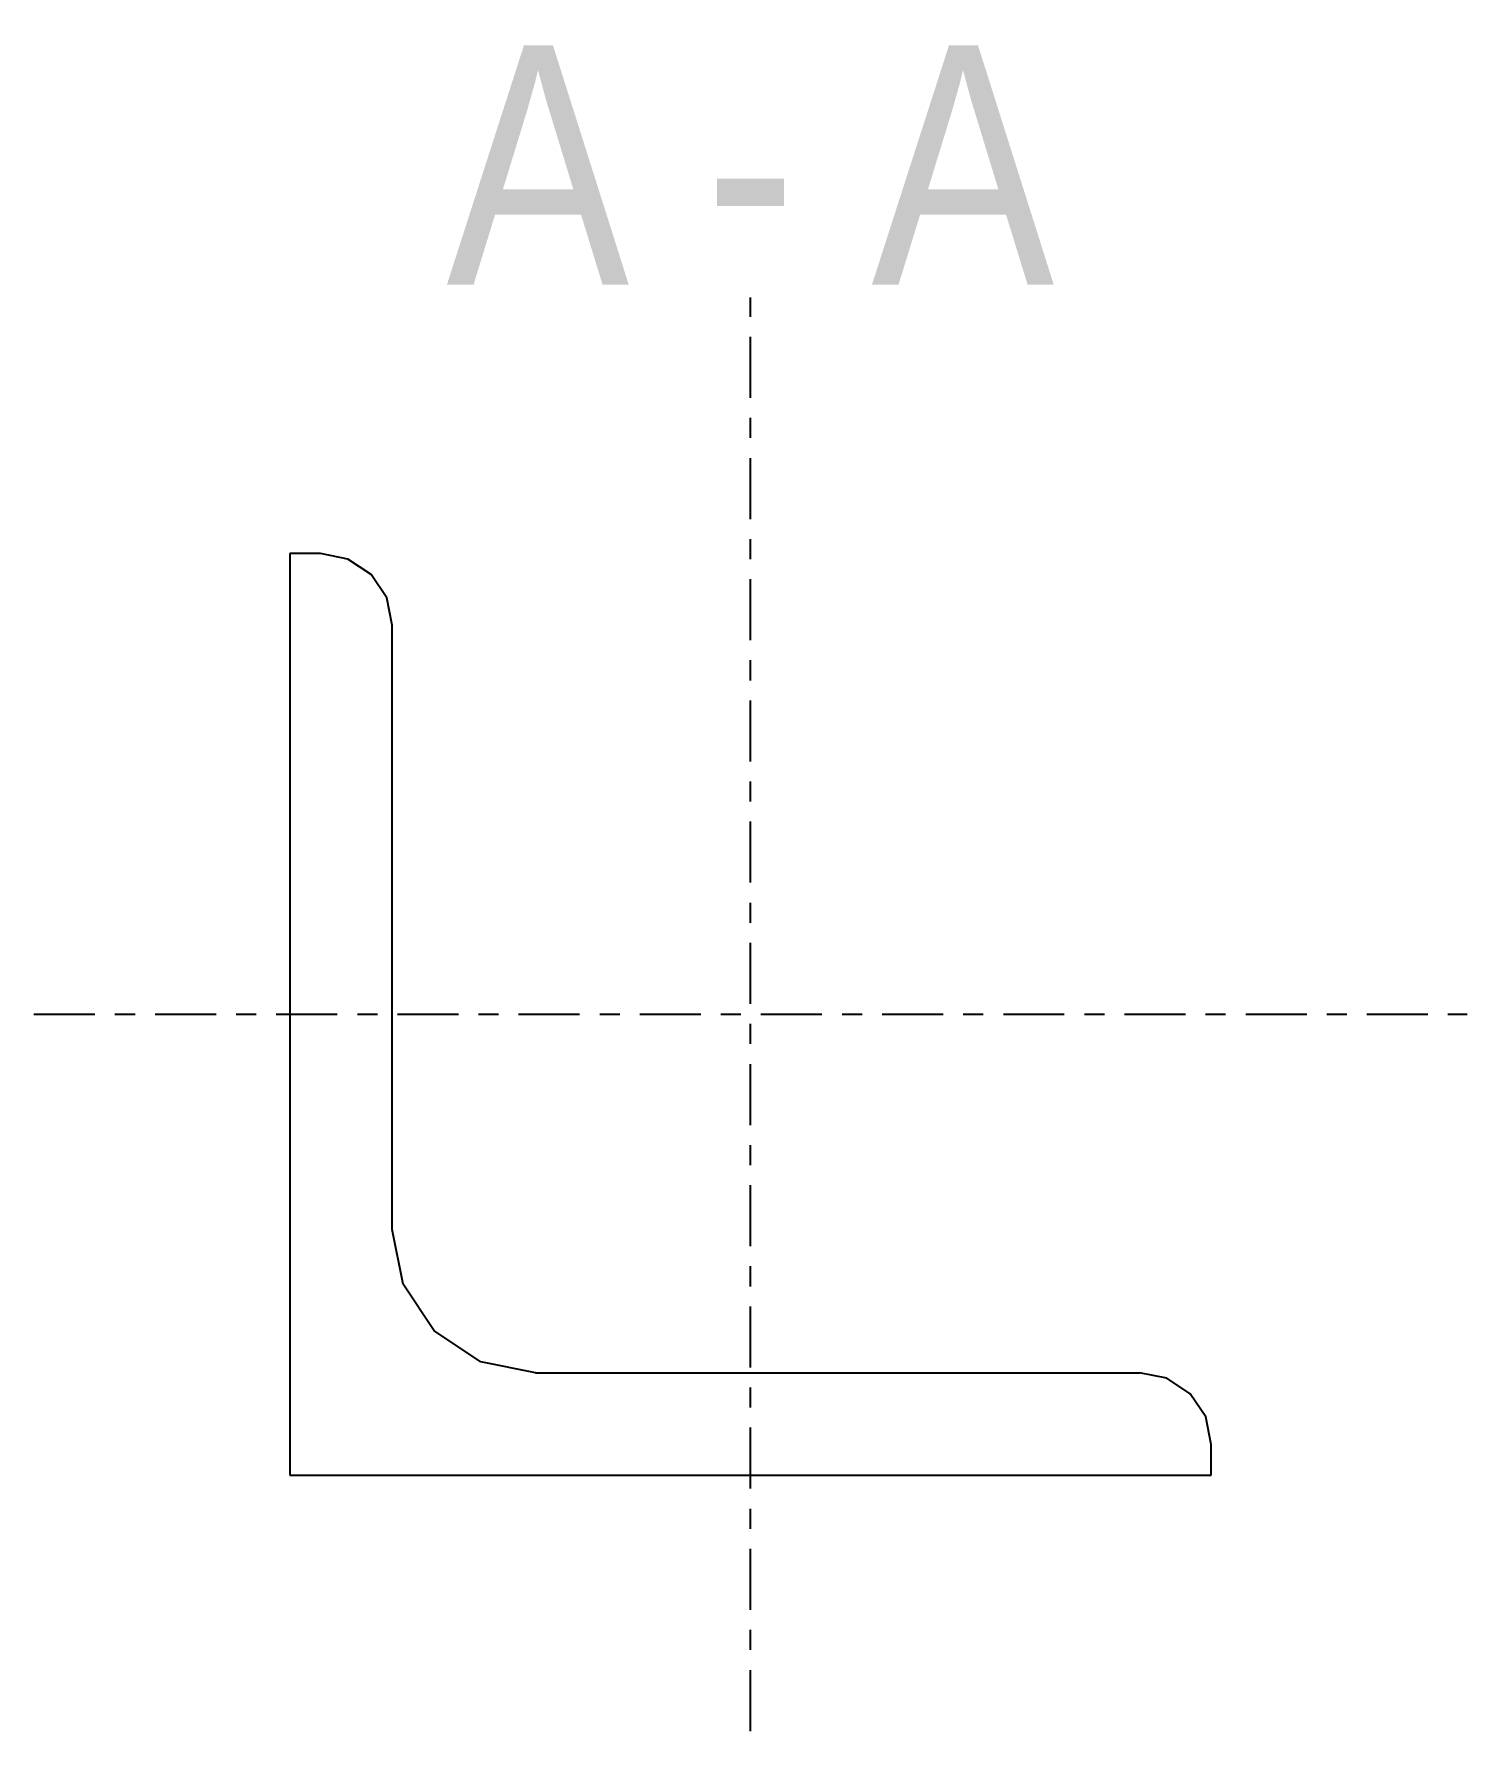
# Model space of a CAD drawing. Header units: millimetres. Extents: x -2 to 19966, y -2 to 157.
# Drawn here: x -2 to 68, y -2 to 80.9 of the extents above; entities that cross this region are included whole.
import ezdxf

# ---------------------------------------------------------------- set-up
doc = ezdxf.new("R2010")
doc.units = ezdxf.units.MM
doc.linetypes.add('DXK_LINE_DOT3', pattern=[5.9187, 2.979, -0.9799, 0.9799, -0.9799])
doc.layers.add('STÅL', color=7, linetype='Continuous')
doc.layers.add('TEKST', color=7, linetype='Continuous')
doc.styles.add('Arial Narrow', font='ARIALN.TTF', dxfattribs={"height": 0.2})

msp = doc.modelspace()

# ---------------------------------------------------------------- linework, layer by layer
at = {"layer": 'STÅL', "color": 7, "linetype": 'DXK_LINE_DOT3'}
for p, q in [((33, -2), (33, 68)), ((-2, 33), (68, 33))]:
    msp.add_line(p, q, dxfattribs=at)
at = {"layer": 'STÅL', "color": 2, "linetype": 'Continuous'}
for p, q in [((12, 55.5), (10.5, 55.5)), ((10.5, 55.5), (10.5, 10.5)), ((13.339, 55.234), (12, 55.5)), ((14.475, 54.475), (13.339, 55.234)), ((15.234, 53.339), (14.475, 54.475)), ((15.5, 52), (15.234, 53.339)), ((15.5, 22.5), (15.5, 52)), ((16.033, 19.821), (15.5, 22.5)), ((17.55, 17.55), (16.033, 19.821)), ((19.821, 16.033), (17.55, 17.55)), ((22.5, 15.5), (19.821, 16.033)), ((22.5, 15.5), (52, 15.5)), ((53.339, 15.234), (52, 15.5)), ((54.475, 14.475), (53.339, 15.234)), ((55.234, 13.339), (54.475, 14.475)), ((55.5, 12), (55.234, 13.339)), ((55.5, 10.5), (55.5, 12)), ((10.5, 10.5), (55.5, 10.5))]:
    msp.add_line(p, q, dxfattribs=at)

# ---------------------------------------------------------------- wipeouts: each hides what was drawn before it
at = {"color": 0, "linetype": 'Continuous'}
for points in [[(27.094, 68.625), (27.094, 80.875), (18.146, 80.875), (18.146, 68.625)], [(35.231, 68.625), (35.231, 80.875), (30.769, 80.875), (30.769, 68.625)], [(47.854, 68.625), (47.854, 80.875), (38.906, 80.875), (38.906, 68.625)]]:
    msp.add_wipeout(points, dxfattribs=at).dxf.layer = 'TEKST'

# ---------------------------------------------------------------- next in the draw order: texts
at = {"layer": 'TEKST', "color": 3, "linetype": 'Continuous', "style": 'Arial Narrow'}
for s, p in [('A', (18.146, 68.625)), ('A', (38.906, 68.625)), ('-', (30.769, 68.625))]:
    msp.add_text(s, height=11.692, dxfattribs=at).set_placement(p)

doc.saveas('drawing.dxf')
